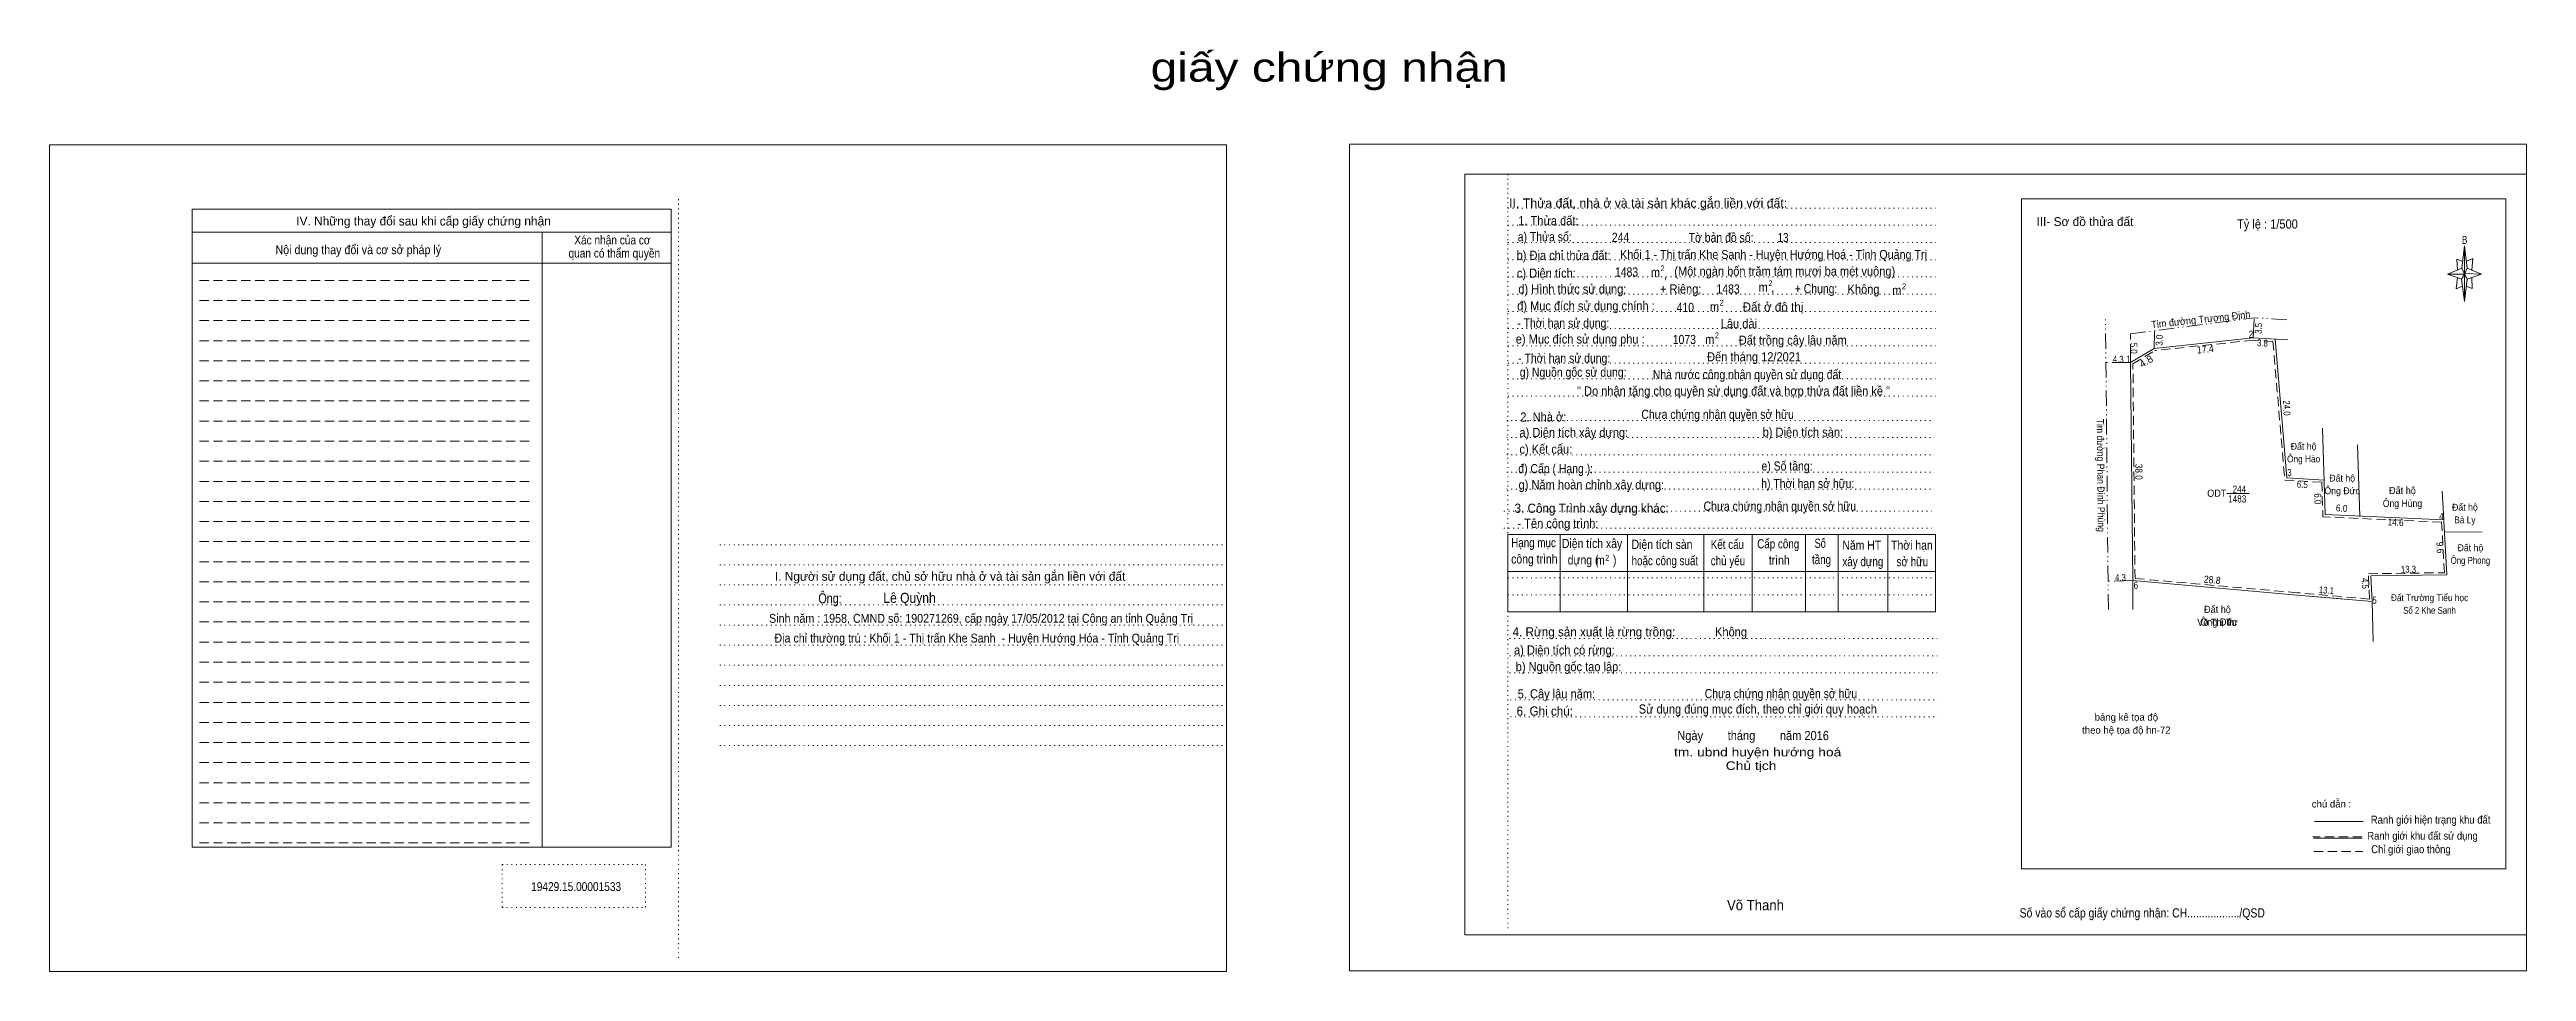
# Model space of a CAD drawing. Header units: metres. Extents: x 364918 to 365526, y 1840108 to 1840281.
# Drawn here: x 364918.2 to 365350.1, y 1840120.3 to 1840280.9 of the extents above; entities that cross this region are included whole.
import ezdxf
from ezdxf.enums import TextEntityAlignment as Align

# ---------------------------------------------------------------- set-up
doc = ezdxf.new("R2010")
doc.units = ezdxf.units.M
doc.header["$LTSCALE"] = 0.54
for name, pattern in [('DASH_DOUBLE_DOT', [9.2, 5, -1.2, 0.3, -1.2, 0.3, -1.2]), ('DOTTED', [1.5, 0.3, -1.2]), ('LONG_DASHED', [7.5, 6, -1.5]), ('MEDIUM_DASHED', [4.5, 3, -1.5])]:
    doc.linetypes.add(name, pattern=pattern)
for name, color, linetype, lineweight in [('1', 7, 'DOTTED', 13), ('2', 7, 'Continuous', 13), ('20', 7, 'Continuous', 13), ('5', 7, 'Continuous', 13), ('50', 7, 'Continuous', 13)]:
    doc.layers.add(name, color=color, linetype=linetype, lineweight=lineweight)
for name, color, linetype in [('25', 7, 'Continuous'), ('7', 7, 'Continuous'), ('8', 7, 'Continuous'), ('9', 7, 'Continuous')]:
    doc.layers.add(name, color=color, linetype=linetype)

msp = doc.modelspace()

# ---------------------------------------------------------------- texts
at = {"layer": '2'}
for s, p in [('IV. Những thay đổi sau khi cấp giấy chứng nhận', (364983.415, 1840250.22)), ('III- Sơ đồ thửa đất', (365273.085, 1840250.12)), ('I. Người sử dụng đất, chủ sở hữu nhà ở và tài sản gắn liền với đất', (365075.225, 1840188.32))]:
    msp.add_text(s, height=1.55, dxfattribs=at).set_placement(p, align=Align.CENTER)
for s, p in [('II. Thửa đất, nhà ở và tài sản khác gắn liền với đất:', (365172.69, 1840253.32)), (',', (365199.64, 1840240.96)), (',', (365218.34, 1840238.62))]:
    msp.add_text(s, height=1.6, dxfattribs=at).set_placement(p)
for s, height, width, p in [('1. Thửa đất:', 1.6, 0.9, (365174.29, 1840250.26)), ('a) Thửa số:', 1.6, 0.85, (365174.19, 1840247.46)), ('Tờ bản đồ số:', 1.6, 0.85, (365203.99, 1840247.32)), ('13', 1.6, 0.8, (365219.49, 1840247.32)), ('c) Diện tích:', 1.6, 0.9, (365174.04, 1840241.12)), ('1483', 1.6, 0.85, (365191.14, 1840241.32)), ('m', 1.6, 0.9, (365197.39, 1840241.26)), ('2', 0.9999, 0.8, (365199.09, 1840242.26)), ('(Một ngàn bốn trăm tám mươi ba mét vuông)', 1.6, 0.9, (365201.49, 1840241.46)), ('d) Hình thức sử dụng:', 1.6, 0.9, (365174.29, 1840238.36)), ('+ Riêng:', 1.6, 0.9, (365198.99, 1840238.36)), ('m', 1.6, 0.9, (365216.19, 1840238.66)), ('2', 0.9999, 0.8, (365217.89, 1840239.66)), ('+ Chung:', 1.6, 0.85, (365222.49, 1840238.42)), ('Không', 1.6, 0.9, (365231.69, 1840238.32)), ('m', 1.6, 0.9, (365239.49, 1840238.12)), ('2', 0.9999, 0.8, (365241.19, 1840239.12)), ('- Thời hạn sử dụng: ', 1.6, 0.85, (365174.09, 1840232.42)), ('đ) Mục đích sử dụng chính : ', 1.6, 0.9, (365174.09, 1840235.42)), ('410', 1.6, 0.85, (365201.89, 1840235.16)), ('m', 1.6, 0.9, (365207.69, 1840235.26)), ('2', 0.9999, 0.8, (365209.39, 1840236.26)), ('Lâu dài', 1.6, 0.9, (365209.59, 1840232.32)), ('Đất ở đô thị', 1.6, 0.95, (365213.39, 1840235.22)), ('e) Mục đích sử dụng phụ : ', 1.6, 0.9, (365173.84, 1840229.64)), ('1073', 1.6, 0.85, (365201.22, 1840229.56)), ('m', 1.6, 0.9, (365206.86, 1840229.58)), ('2', 0.9999, 0.8, (365208.56, 1840230.58)), ('Đất trồng cây lâu năm', 1.6, 0.9, (365212.72, 1840229.44)), ('- Thời hạn sử dụng: ', 1.6, 0.85, (365174.26, 1840226.31)), ('g) Nguồn gốc sử dụng: ', 1.6, 0.85, (365174.54, 1840223.86)), ('Đến tháng 12/2021', 1.6, 0.9, (365207.2, 1840226.54)), ('2. Nhà ở:', 1.6, 0.9, (365174.64, 1840216.06)), ('a) Diện tích xây dựng:', 1.6, 0.9, (365174.49, 1840213.36)), ('c) Kết cấu:', 1.6, 0.9, (365174.49, 1840210.46)), ('b) Diện tích sàn:', 1.6, 0.9, (365216.89, 1840213.42)), ('đ) Cấp ( Hạng ):', 1.6, 0.85, (365174.29, 1840207.06)), ('e) Số tầng:', 1.6, 0.85, (365216.69, 1840207.52)), ('g) Năm hoàn chỉnh xây dựng:', 1.6, 0.9, (365174.34, 1840204.26)), ('h) Thời hạn sở hữu:', 1.6, 0.85, (365216.64, 1840204.46)), ('3. Công Trình xây dựng khác:', 1.6, 0.95, (365173.64, 1840200.16)), ('- Tên công trình:', 1.6, 0.9, (365174.14, 1840197.52)), ('Hạng mục', 1.6, 0.8, (365173.04, 1840194.16)), ('Diện tích xây', 1.6, 0.85, (365181.89, 1840194.02)), ('Diện tích sàn', 1.6, 0.85, (365194.04, 1840193.86)), ('Kết cấu', 1.6, 0.8, (365207.84, 1840193.86)), ('Cấp công', 1.6, 0.8, (365215.94, 1840193.96)), (' Số', 1.6, 0.75, (365225.49, 1840194.06)), ('Năm HT', 1.6, 0.85, (365230.79, 1840193.72)), ('Thời hạn', 1.6, 0.85, (365239.29, 1840193.72)), ('công trình', 1.6, 0.85, (365173.04, 1840191.32)), ('  dựng (     )', 1.6, 0.85, (365181.89, 1840191.16)), ('m', 1.6, 0.85, (365187.84, 1840191.12)), ('2', 1.007, 0.75, (365189.44, 1840191.82)), ('hoặc công suất', 1.6, 0.8, (365194.04, 1840191.02)), ('chủ yếu', 1.6, 0.8, (365207.84, 1840191.02)), ('    trình', 1.6, 0.85, (365215.94, 1840191.12)), ('tầng', 1.6, 0.8, (365225.49, 1840191.22)), ('xây dựng', 1.6, 0.8, (365230.79, 1840190.86)), ('  sở hữu', 1.6, 0.8, (365239.29, 1840190.86)), ('Lê Quỳnh', 1.75, 0.9, (365063.58, 1840184.47)), ('Sinh năm : 1958, CMND số: 190271269, cấp ngày 17/05/2012 tại Công an tỉnh Quảng Trị', 1.55, 0.9, (365043.66, 1840181)), ('Địa chỉ thường trú : Khối 1 - Thị trấn Khe Sanh  - Huyện Hướng Hóa - Tỉnh Quảng Trị', 1.55, 0.9, (365044.59, 1840177.56)), ('4. Rừng sản xuất là rừng trồng:', 1.6, 0.95, (365173.29, 1840178.62)), ('a) Diện tích có rừng:', 1.6, 0.9, (365173.54, 1840175.46)), ('b) Nguồn gốc tạo lập:', 1.6, 0.9, (365173.84, 1840172.56)), ('5. Cây lâu năm:', 1.6, 0.9, (365174.19, 1840167.82)), ('6. Ghi chú:', 1.6, 0.95, (365173.99, 1840164.82)), ('Số vào sổ cấp giấy chứng nhận: CH................../QSD', 1.6, 0.85, (365261.69, 1840129.66))]:
    msp.add_text(s, height=height, dxfattribs=dict(at, width=width)).set_placement(p)
for s, height, width, p in [('Nội dung thay đổi và cơ sở pháp lý', 1.55, 0.9, (364972.045, 1840245.22)), ('Xác nhận của cơ', 1.55, 0.85, (365016.345, 1840246.92)), ('quan có thẩm quyền', 1.55, 0.85, (365016.68, 1840244.62)), ('b) Địa chỉ thửa đất:', 1.6, 0.9, (365182.185, 1840244.22)), ('Khối 1 - Thị trấn Khe Sanh - Huyện Hướng Hoá - Tỉnh Quảng Trị', 1.55, 0.9, (365218.795, 1840244.4)), ('Ông:', 1.75, 0.8, (365054.29, 1840184.39)), ('19429.15.00001533', 1.55, 0.85, (365010.015, 1840134.26))]:
    msp.add_text(s, height=height, dxfattribs=dict(at, width=width)).set_placement(p, align=Align.CENTER)
at = {"layer": '20'}
for s, height, rotation, width, p in [('Tim đường Trương Định', 1.25, 6.068, 0.95, (365293.3439, 1840233.235)), ('5.0', 1.2, 270.342, 0.85, (365281.0157, 1840228.8186)), ('3.0', 1.2, 88.827, 0.85, (365286.6298, 1840230.2177)), ('3.5', 1.2, 87.048, 0.85, (365303.9295, 1840232.2591)), ('3.8', 1.2, 356.55, 0.85, (365303.9989, 1840229.1416)), ('4.8', 1.25, 31.395, 1.05, (365284.0694, 1840226.0076)), ('17.4', 1.25, 6.068, 0.9, (365294.1339, 1840228.0356)), ('Tim đường Phan Đình Phùng', 1.25, 270.543, 0.9, (365275.2302, 1840206.6909)), ('24.0', 1.2, 271.732, 0.85, (365307.6713, 1840218.4031)), ('38.0', 1.25, 270.543, 0.85, (365281.8634, 1840207.3009)), ('6.5', 1.2, 356.55, 0.85, (365310.9439, 1840204.5119)), ('6.0', 1.2, 271.732, 0.85, (365313.0894, 1840202.5881)), ('6.0', 1.2, 356.572, 0.9, (365317.8091, 1840200.3707)), ('14.6', 1.2, 356.572, 0.9, (365327.2091, 1840197.9074)), ('9.6', 1.2, 273.207, 0.9, (365334.3953, 1840194.0736)), ('13.3', 1.2, 0.735, 0.85, (365329.4973, 1840189.727)), ('4.3', 1.2, 1.335, 0.85, (365279.281, 1840188.2919)), ('28.8', 1.25, 354.995, 0.9, (365295.2205, 1840187.8647)), ('13.1', 1.2, 354.972, 0.85, (365315.1324, 1840186.0828)), ('4.5', 1.2, 272.818, 0.85, (365321.357, 1840187.8245))]:
    msp.add_text(s, height=height, rotation=rotation, dxfattribs=dict(at, width=width)).set_placement(p, align=Align.CENTER)
for s, width, p in [(' 2', 0.85, (365302.43, 1840230.64)), (' 1', 0.75, (365281.04, 1840226.31)), (' 3', 0.8, (365309.11, 1840206.55)), (' 4', 0.85, (365335.63, 1840198.9)), (' 6', 0.85, (365282.35, 1840186.9)), (' 5', 0.8, (365323.95, 1840184.3))]:
    msp.add_text(s, height=1.25, dxfattribs=dict(at, width=width)).set_placement(p, align=Align.RIGHT)
for s, height, width, p in [('4.3', 1.2, 0.85, (365278.885, 1840226.31)), ('Đất hộ', 1.2, 0.95, (365311.21, 1840211.15)), ('Ông Hào', 1.2, 0.9, (365311.21, 1840208.95)), ('ODT', 1.25, 0.95, (365296.07, 1840202.95)), ('244', 1.25, 0.85, (365300.01, 1840203.65)), ('Ông Đức', 1.2, 0.95, (365317.925, 1840203.4)), ('Đất hộ', 1.2, 0.95, (365317.93, 1840205.6)), ('Đất hộ', 1.25, 0.95, (365328.44, 1840203.43)), ('1483', 1.25, 0.85, (365299.625, 1840201.96)), ('Ông Hùng', 1.25, 0.9, (365328.44, 1840201.18)), ('Đất hộ', 1.2, 0.95, (365339.33, 1840200.53)), ('Bà Ly', 1.2, 0.9, (365339.33, 1840198.33)), ('Ông Phong', 1.2, 0.85, (365340.29, 1840191.27)), ('Đất hộ', 1.2, 0.95, (365340.29, 1840193.47)), ('Đất hộ', 1.25, 0.95, (365296.19, 1840182.71)), ('Đất Trường Tiểu học', 1.2, 0.9, (365333.165, 1840184.77)), ('Số 2 Khe Sanh', 1.2, 0.85, (365333.155, 1840182.57)), ('Võ Thị Tư', 1.25, 0.95, (365296.19, 1840180.46))]:
    msp.add_text(s, height=height, dxfattribs=dict(at, width=width)).set_placement(p, align=Align.CENTER)
at = {"layer": '25', "width": 0.95}
msp.add_text('Ông Đức', height=1.25, dxfattribs=at).set_placement((365296.385, 1840180.51), align=Align.CENTER)
at = {"layer": '5'}
for s, p in [('bảng kê tọa độ', (365280.305, 1840163.94)), ('theo hệ tọa độ hn-72', (365280.3, 1840161.68))]:
    msp.add_text(s, height=1.25, dxfattribs=at).set_placement(p, align=Align.CENTER)
at = {"layer": '50'}
for s, height, width, p in [('giấy chứng nhận', 5, 1.25, (365141.325, 1840275.28)), ('B', 1.378, 0.75, (365339.29, 1840247.02)), ('Ngày        tháng        năm 2016', 1.6, 0.9, (365215.235, 1840160.56)), ('tm. ubnd huyện hướng hoá', 1.5, 1.2, (365216.02, 1840157.72)), ('Chủ tịch', 1.5, 1.2, (365214.87, 1840155.36)), ('Ranh giới hiện trạng khu đất', 1.375, 0.9, (365333.35, 1840146.02)), ('Ranh giới khu đất sử dụng', 1.35, 0.9, (365331.945, 1840143.22)), ('Chỉ giới giao thông', 1.375, 0.9, (365329.92, 1840140.86)), ('Võ Thanh', 1.8, 0.95, (365215.635, 1840130.92))]:
    msp.add_text(s, height=height, dxfattribs=dict(at, width=width)).set_placement(p, align=Align.CENTER)
at = {"layer": '50', "width": 0.9}
msp.add_text('Tỷ lệ : 1/500', height=1.6, dxfattribs=at).set_placement((365299.6, 1840249.68))
at = {"layer": '50'}
msp.add_text('chú dẫn :', height=1.25, dxfattribs=at).set_placement((365316.07, 1840148.82), align=Align.CENTER)
at = {"layer": '7', "width": 0.85}
msp.add_text('244', height=1.6, dxfattribs=at).set_placement((365190.59, 1840247.36))
at = {"layer": '8', "width": 0.85}
msp.add_text('1483', height=1.6, dxfattribs=at).set_placement((365208.84, 1840238.36))
at = {"layer": '9'}
for s, width, p in [('Nhà nước công nhận quyền sử dụng đất ', 0.85, (365197.74, 1840223.46)), ('" Do nhận tặng cho quyền sử dụng đất và hợp thửa đất liền kề "', 0.9, (365184.53, 1840220.59)), ('Chưa chứng nhận quyền sở hữu', 0.85, (365195.74, 1840216.52)), ('Chưa chứng nhận quyền sở hữu', 0.85, (365206.59, 1840200.52)), ('Không', 0.9, (365208.59, 1840178.62)), ('Chưa chứng nhận quyền sở hữu', 0.85, (365206.79, 1840167.86)), ('Sử dụng đúng mục đích, theo chỉ giới quy hoạch', 0.9, (365195.29, 1840165.18))]:
    msp.add_text(s, height=1.6, dxfattribs=dict(at, width=width)).set_placement(p)

# ---------------------------------------------------------------- linework, layer by layer
at = {"layer": '1', "linetype": 'Continuous'}
for p, q in [((365164.96, 1840259.16), (365350.06, 1840259.16)), ((365164.96, 1840259.16), (365164.96, 1840126.66)), ((365350.06, 1840259.16), (365350.06, 1840126.66)), ((365164.96, 1840126.66), (365350.06, 1840126.66))]:
    msp.add_line(p, q, dxfattribs=at)
at = {"layer": '1'}
for p, q in [((365172.46, 1840259.16), (365172.46, 1840127.76)), ((365027.86, 1840254.8), (365027.86, 1840122.3)), ((365172.46, 1840253.26), (365247.01, 1840253.26)), ((365172.46, 1840250.26), (365247.01, 1840250.26)), ((365172.46, 1840247.26), (365247.01, 1840247.26)), ((365172.46, 1840244.26), (365247.01, 1840244.26)), ((365172.46, 1840241.26), (365247.01, 1840241.26)), ((365172.46, 1840238.26), (365247.01, 1840238.26)), ((365172.46, 1840235.26), (365247.01, 1840235.26)), ((365172.46, 1840232.26), (365247.01, 1840232.26)), ((365172.46, 1840229.26), (365247.01, 1840229.26)), ((365172.46, 1840226.26), (365247.01, 1840226.26)), ((365172.46, 1840223.5), (365247.01, 1840223.5)), ((365172.46, 1840220.46), (365247.01, 1840220.46)), ((365172.26, 1840216.26), (365246.81, 1840216.26)), ((365172.26, 1840213.26), (365246.81, 1840213.26)), ((365172.26, 1840210.26), (365246.81, 1840210.26)), ((365172.26, 1840207.26), (365246.81, 1840207.26)), ((365172.26, 1840204.26), (365246.81, 1840204.26)), ((365171.76, 1840200.46), (365246.31, 1840200.46)), ((365171.76, 1840197.46), (365246.31, 1840197.46)), ((365035.06, 1840194.6), (365123.11, 1840194.6)), ((365035.06, 1840191.1), (365123.11, 1840191.1)), ((365035.06, 1840187.6), (365123.11, 1840187.6)), ((365172.46, 1840188.86), (365247.01, 1840188.86)), ((365035.06, 1840184.1), (365123.11, 1840184.1)), ((365172.46, 1840185.86), (365247.01, 1840185.86)), ((365035.06, 1840180.6), (365123.11, 1840180.6)), ((365172.76, 1840178.26), (365247.31, 1840178.26)), ((365035.06, 1840177.1), (365123.11, 1840177.1)), ((365035.06, 1840173.6), (365123.11, 1840173.6)), ((365172.76, 1840175.26), (365247.31, 1840175.26)), ((365035.06, 1840170.1), (365123.11, 1840170.1)), ((365172.76, 1840172.26), (365247.31, 1840172.26)), ((365035.06, 1840166.6), (365123.11, 1840166.6)), ((365172.91, 1840167.6), (365247.46, 1840167.6)), ((365035.06, 1840163.1), (365123.11, 1840163.1)), ((365172.91, 1840164.6), (365247.46, 1840164.6)), ((365035.06, 1840159.6), (365123.11, 1840159.6)), ((364997.11, 1840138.9), (365022.11, 1840138.9)), ((364997.11, 1840138.9), (364997.11, 1840131.4)), ((365022.11, 1840138.9), (365022.11, 1840131.4)), ((364997.11, 1840131.4), (365022.11, 1840131.4))]:
    msp.add_line(p, q, dxfattribs=at)
at = {"layer": '1', "linetype": 'Continuous'}
for points in [[(364918.21, 1840120.26), (365123.41, 1840120.26), (365123.41, 1840264.26), (364918.21, 1840264.26)], [(365144.86, 1840120.36), (365350.06, 1840120.36), (365350.06, 1840264.36), (365144.86, 1840264.36)]]:
    msp.add_lwpolyline(points, close=True, dxfattribs=at)
at = {"layer": '2'}
for p, q in [((364943.06, 1840253.06), (365026.61, 1840253.06)), ((364943.06, 1840253.06), (364943.06, 1840141.9)), ((365026.61, 1840253.06), (365026.61, 1840141.9)), ((364943.06, 1840249.06), (365026.61, 1840249.06)), ((365004.11, 1840249.06), (365004.11, 1840141.9)), ((364943.06, 1840243.66), (365026.61, 1840243.66)), ((365339.71, 1840242.76), (365342.21, 1840241.76)), ((365338.81, 1840240.86), (365336.31, 1840241.76)), ((365339.71, 1840240.86), (365339.26, 1840236.96)), ((365340.61, 1840239.26), (365339.56, 1840239.66)), ((365340.51, 1840241.16), (365340.61, 1840239.26)), ((365172.46, 1840196.36), (365247.01, 1840196.36)), ((365172.46, 1840196.36), (365172.46, 1840182.9)), ((365181.61, 1840196.36), (365181.61, 1840182.9)), ((365193.31, 1840196.36), (365193.31, 1840182.9)), ((365206.61, 1840196.36), (365206.61, 1840182.9)), ((365215.06, 1840196.36), (365215.06, 1840182.9)), ((365224.36, 1840196.36), (365224.36, 1840182.9)), ((365230.06, 1840196.36), (365230.06, 1840182.9)), ((365238.71, 1840196.36), (365238.71, 1840182.9)), ((365247.01, 1840196.36), (365247.01, 1840182.9)), ((365172.46, 1840189.96), (365247.01, 1840189.96)), ((365172.46, 1840182.9), (365247.01, 1840182.9)), ((364943.06, 1840141.9), (365026.61, 1840141.9))]:
    msp.add_line(p, q, dxfattribs=at)
at = {"layer": '2', "linetype": 'MEDIUM_DASHED'}
for p, q in [((364944.34, 1840240.64), (365002.64, 1840240.64)), ((364944.34, 1840237.14), (365002.64, 1840237.14)), ((364944.34, 1840233.64), (365002.64, 1840233.64)), ((364944.34, 1840230.14), (365002.64, 1840230.14)), ((364944.34, 1840226.64), (365002.64, 1840226.64)), ((364944.34, 1840223.14), (365002.64, 1840223.14)), ((364944.34, 1840219.64), (365002.64, 1840219.64)), ((364944.34, 1840216.14), (365002.64, 1840216.14)), ((364944.34, 1840212.64), (365002.64, 1840212.64)), ((364944.34, 1840209.14), (365002.64, 1840209.14)), ((364944.34, 1840205.64), (365002.64, 1840205.64)), ((364944.34, 1840202.14), (365002.64, 1840202.14)), ((364944.34, 1840198.64), (365002.64, 1840198.64)), ((364944.34, 1840195.14), (365002.64, 1840195.14)), ((364944.34, 1840191.64), (365002.64, 1840191.64)), ((364944.34, 1840188.14), (365002.64, 1840188.14)), ((364944.34, 1840184.64), (365002.64, 1840184.64)), ((364944.34, 1840181.14), (365002.64, 1840181.14)), ((364944.34, 1840177.64), (365002.64, 1840177.64)), ((364944.34, 1840174.14), (365002.64, 1840174.14)), ((364944.34, 1840170.64), (365002.64, 1840170.64)), ((364944.34, 1840167.14), (365002.64, 1840167.14)), ((364944.34, 1840163.64), (365002.64, 1840163.64)), ((364944.34, 1840160.14), (365002.64, 1840160.14)), ((364944.34, 1840156.64), (365002.64, 1840156.64)), ((364944.34, 1840153.14), (365002.64, 1840153.14)), ((364944.34, 1840149.64), (365002.64, 1840149.64)), ((364944.34, 1840146.14), (365002.64, 1840146.14)), ((364944.34, 1840142.64), (365002.64, 1840142.64))]:
    msp.add_line(p, q, dxfattribs=at)
at = {"layer": '2'}
for points in [[(365262.01, 1840254.86), (365346.46, 1840254.86), (365346.46, 1840138.16), (365262.01, 1840138.16)], [(365339.26, 1840241.76), (365336.31, 1840241.76), (365338.81, 1840242.76), (365339.71, 1840240.86), (365342.21, 1840241.76), (365339.26, 1840241.86)], [(365339.26, 1840241.76), (365339.26, 1840236.96), (365338.76, 1840240.86)]]:
    msp.add_lwpolyline(points, close=True, dxfattribs=at)
for points in [[(365339.26, 1840241.76), (365338.81, 1840242.76), (365336.31, 1840241.76)], [(365338.96, 1840243.96), (365337.91, 1840244.36), (365338.06, 1840242.46)], [(365339.56, 1840243.96), (365340.71, 1840244.46), (365340.51, 1840242.46)], [(365338.01, 1840241.16), (365337.81, 1840239.16), (365338.91, 1840239.66)], [(365339.26, 1840241.76), (365339.71, 1840240.86), (365342.21, 1840241.76)]]:
    msp.add_lwpolyline(points, dxfattribs=at)
at = {"layer": '20', "linetype": 'DASH_DOUBLE_DOT'}
for p, q in [((365277.01, 1840198.92), (365276.67, 1840233.81)), ((365281.02, 1840231.34), (365302.62, 1840234.14)), ((365308.28, 1840233.8), (365302.62, 1840234.14)), ((365277.17, 1840183.31), (365277.01, 1840198.93))]:
    msp.add_line(p, q, dxfattribs=at)
at = {"layer": '20', "linetype": 'LONG_DASHED'}
for p, q in [((365302.44, 1840230.65), (365302.62, 1840234.14)), ((365281.05, 1840226.32), (365281.02, 1840231.34)), ((365285.13, 1840228.81), (365285.19, 1840231.74)), ((365281.05, 1840226.32), (365276.74, 1840226.32)), ((365281.41, 1840188.35), (365277.12, 1840188.25))]:
    msp.add_line(p, q, dxfattribs=at)
at = {"layer": '20'}
for p, q in [((365302.44, 1840230.65), (365285.13, 1840228.81)), ((365308.47, 1840230.27), (365302.44, 1840230.65)), ((365306.23, 1840230.42), (365308.29, 1840206.25)), ((365281.05, 1840226.32), (365285.13, 1840228.81)), ((365314.51, 1840214.88), (365314.96, 1840199.85)), ((365320.6, 1840212), (365320.98, 1840199.49)), ((365314.78, 1840205.86), (365308.29, 1840206.25)), ((365297.83, 1840203.52), (365301.69, 1840203.52)), ((365335.76, 1840196.86), (365342.31, 1840196.78)), ((365310.07, 1840185.84), (365281.42, 1840188.35)), ((365317.89, 1840185.15), (365310.07, 1840185.84)), ((365323.14, 1840184.69), (365310.07, 1840185.84)), ((365323.14, 1840184.69), (365323.36, 1840177.76))]:
    msp.add_line(p, q, dxfattribs=at)
at = {"layer": '20', "linetype": 'MEDIUM_DASHED'}
for p, q in [((365302.48, 1840230.25), (365285.26, 1840228.42)), ((365305.86, 1840230.03), (365302.41, 1840230.25)), ((365305.86, 1840230.03), (365307.92, 1840205.87)), ((365314.39, 1840205.48), (365307.92, 1840205.87)), ((365314.39, 1840205.48), (365314.57, 1840199.47)), ((365335.26, 1840198.53), (365314.57, 1840199.47)), ((365310.1, 1840186.24), (365281.81, 1840188.72)), ((365322.72, 1840185.13), (365310.11, 1840186.24))]:
    msp.add_line(p, q, dxfattribs=at)
at = {"layer": '20'}
for points in [[(365281.46, 1840183.29), (365281.41, 1840188.35), (365281.05, 1840226.32)], [(365335.36, 1840203.94), (365335.64, 1840198.91), (365314.96, 1840199.85)], [(365323.14, 1840184.69), (365322.92, 1840189.16), (365336.18, 1840189.33), (365335.65, 1840198.81)]]:
    msp.add_lwpolyline(points, dxfattribs=at)
at = {"layer": '20', "linetype": 'MEDIUM_DASHED'}
for points in [[(365281.81, 1840188.72), (365281.45, 1840226.1), (365285.26, 1840228.42)], [(365322.72, 1840185.13), (365322.5, 1840189.55), (365335.76, 1840189.72), (365335.26, 1840198.53)]]:
    msp.add_lwpolyline(points, dxfattribs=at)
at = {"layer": '5'}
msp.add_line((365262.01, 1840162.06), (365262.01, 1840138.16), dxfattribs=at)
at = {"layer": '50'}
for p, q in [((365338.81, 1840242.76), (365339.26, 1840246.66)), ((365321.43, 1840143.5), (365312.93, 1840143.5)), ((365321.58, 1840146.36), (365313.08, 1840146.36))]:
    msp.add_line(p, q, dxfattribs=at)
at = {"layer": '50', "linetype": 'MEDIUM_DASHED'}
for p, q in [((365321.38, 1840143.7), (365312.83, 1840143.7)), ((365312.98, 1840141.16), (365321.53, 1840141.16))]:
    msp.add_line(p, q, dxfattribs=at)
at = {"layer": '50'}
msp.add_lwpolyline([(365339.26, 1840246.66), (365339.71, 1840242.76), (365339.26, 1840241.76)], close=True, dxfattribs=at)

msp.set_redraw_order([(e.dxf.handle, doc.entitydb.next_handle()) for e in msp.query("TEXT MTEXT ATTDEF DIMENSION ARC_DIMENSION")])  # texts and dimensions are drawn at this point

doc.saveas('drawing.dxf')
